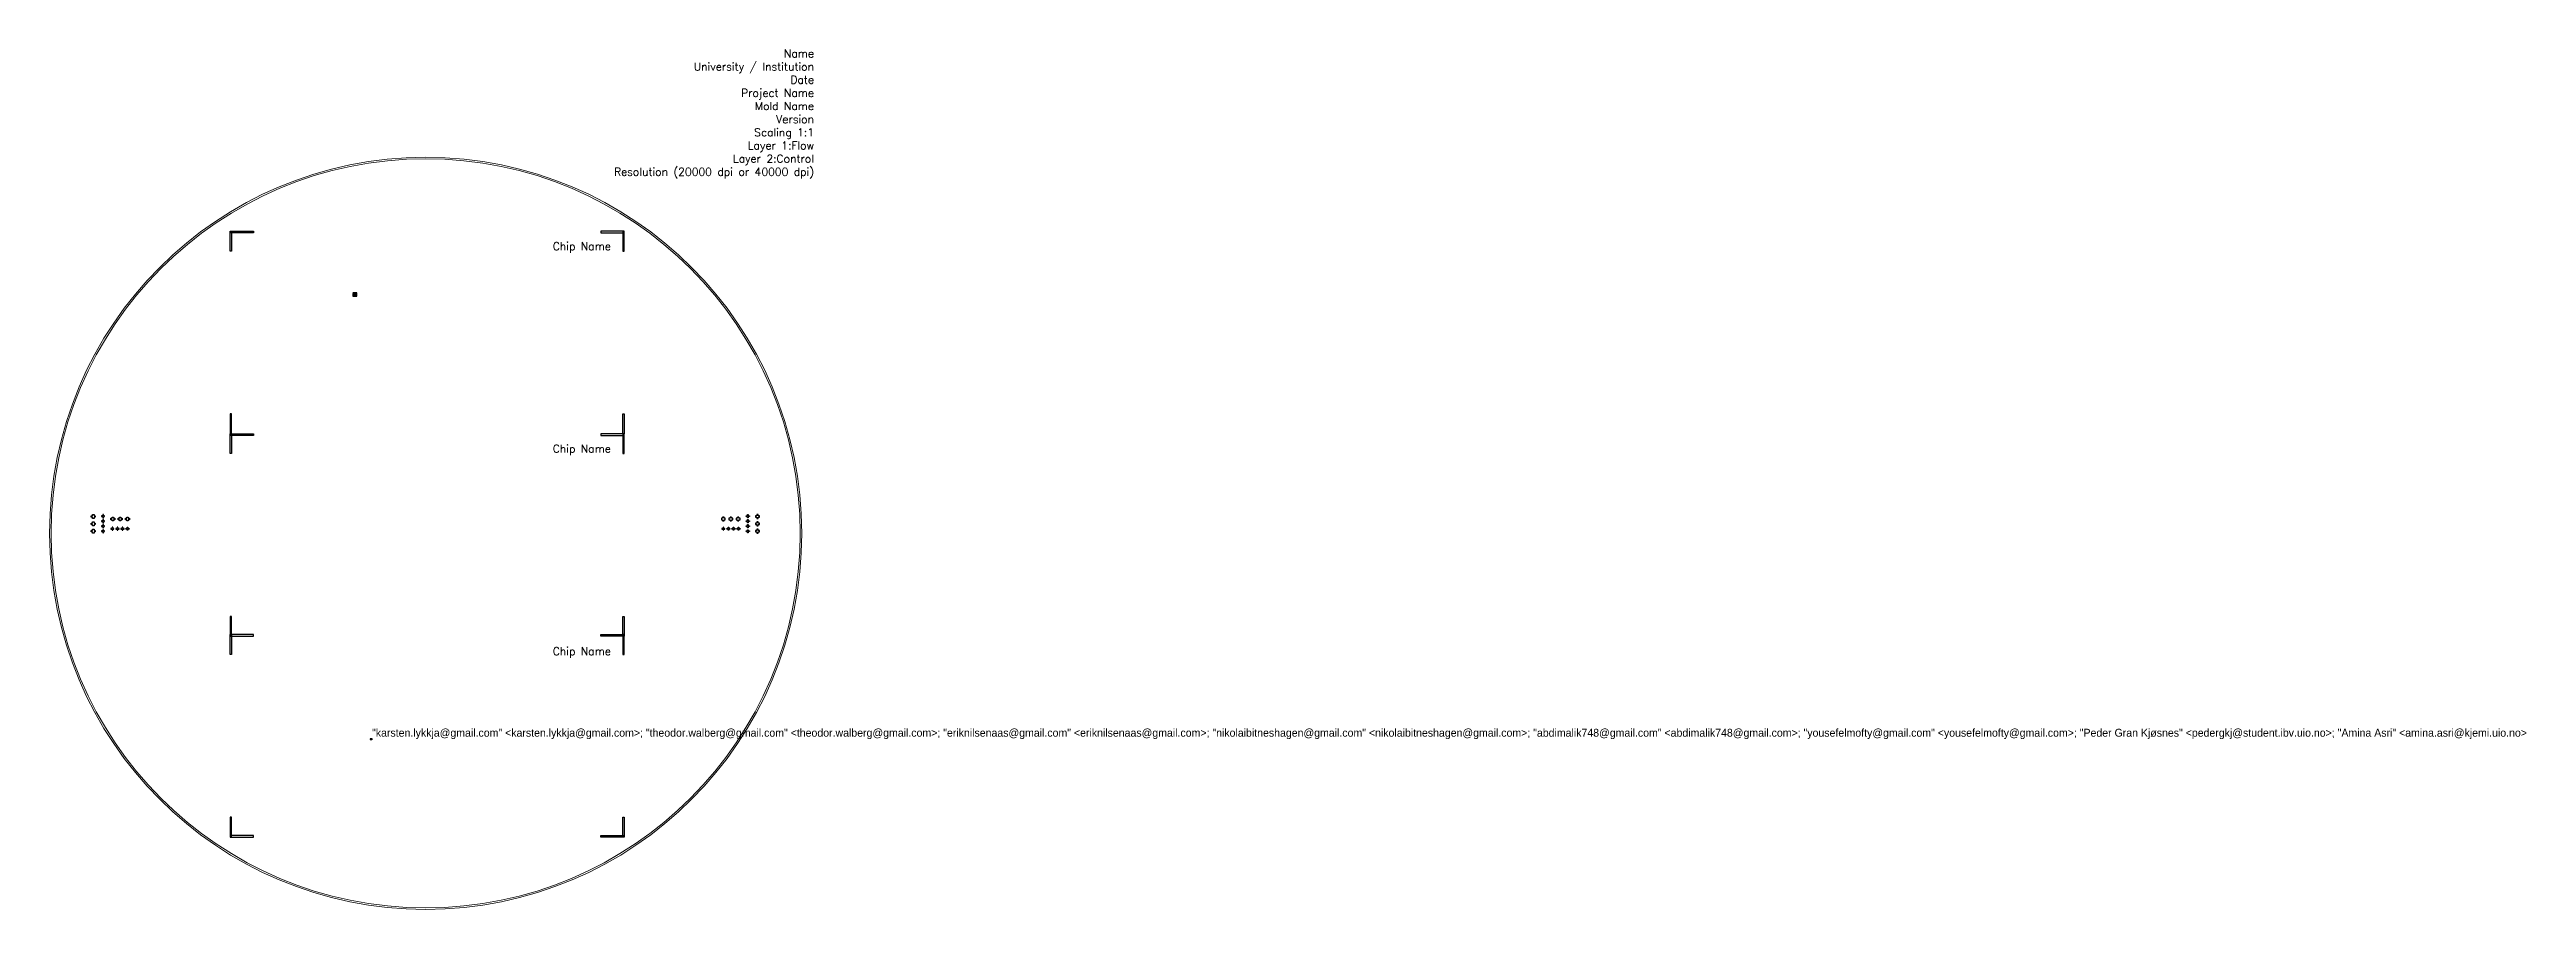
# Model space of a CAD drawing. Extents: x 1555 to 418805, y 1822 to 227514.
# Drawn here: x 104681 to 418805, y 118454 to 227514 of the extents above; entities that cross this region are included whole.
import ezdxf

# ---------------------------------------------------------------- set-up
doc = ezdxf.new("R2010")
doc.units = 13
doc.header["$MEASUREMENT"] = 0
doc.layers.add('Flow', color=7, linetype='Continuous')
doc.styles.add('Title', font='complex.shx', dxfattribs={"height": 1000})

msp = doc.modelspace()

# ---------------------------------------------------------------- texts
at = {"layer": 'Flow', "char_height": 1000, "style": 'Title'}
for s, insert, width, attachment_point in [('Name\\PUniversity / Institution\\PDate\\P\\pxqr;Project Name\\PMold Name\\PVersion\\PScaling 1:1\\PLayer 1:Flow\\PLayer 2:Control\\PResolution (20000 dpi or 40000 dpi)', (201636, 219346), 32300, 6), ('Chip Name', (175873, 203073), 21569.29, 3), ('Chip Name', (175873, 177389), 21569.29, 3), ('Chip Name', (175873, 151706), 21569.29, 3)]:
    msp.add_mtext(s, dxfattribs=dict(at, insert=insert, width=width, attachment_point=attachment_point))
at = {"layer": 'Flow', "insert": (145583, 141365), "char_height": 1000, "width": 378000, "attachment_point": 1}
msp.add_mtext('"karsten.lykkja@gmail.com" <karsten.lykkja@gmail.com>; "theodor.walberg@gmail.com" <theodor.walberg@gmail.com>; "eriknilsenaas@gmail.com" <eriknilsenaas@gmail.com>; "nikolaibitneshagen@gmail.com" <nikolaibitneshagen@gmail.com>; "abdimalik748@gmail.com" <abdimalik748@gmail.com>; "yousefelmofty@gmail.com" <yousefelmofty@gmail.com>; "Peder Gran Kjøsnes" <pedergkj@student.ibv.uio.no>; "Amina Asri" <amina.asri@kjemi.uio.no>', dxfattribs=at)

# ---------------------------------------------------------------- linework, layer by layer
at = {"layer": 'Flow'}
for p, q in [((143285, 196644), (143154, 196644)), ((143154, 196344), (143245, 196344)), ((143154, 196344), (143154, 196244)), ((143154, 196244), (143654, 196244)), ((143312, 196512), (143192, 196512)), ((143192, 196512), (143192, 196495)), ((143192, 196360), (143192, 196495)), ((143212, 196360), (143192, 196360)), ((143212, 196495), (143312, 196495)), ((143212, 196495), (143212, 196360)), ((143325, 196444), (143245, 196444)), ((143245, 196444), (143245, 196344)), ((143265, 196344), (143265, 196424)), ((143265, 196424), (143345, 196424)), ((143265, 196344), (143383, 196344)), ((143285, 196564), (143285, 196644)), ((143325, 196564), (143285, 196564)), ((143305, 196644), (143305, 196584)), ((143385, 196644), (143305, 196644)), ((143305, 196584), (143385, 196584)), ((143312, 196495), (143312, 196512)), ((143325, 196444), (143325, 196564)), ((143345, 196424), (143345, 196564)), ((143405, 196564), (143345, 196564)), ((143378, 196515), (143448, 196515)), ((143378, 196515), (143378, 196425)), ((143378, 196425), (143428, 196425)), ((143428, 196405), (143383, 196405)), ((143383, 196405), (143383, 196344)), ((143385, 196584), (143385, 196644)), ((143398, 196445), (143398, 196495)), ((143428, 196495), (143398, 196495)), ((143448, 196445), (143398, 196445)), ((143403, 196344), (143403, 196385)), ((143403, 196385), (143448, 196385)), ((143403, 196344), (143654, 196344)), ((143654, 196344), (143403, 196344)), ((143405, 196644), (143405, 196564)), ((143468, 196644), (143405, 196644)), ((143428, 196495), (143428, 196475)), ((143528, 196475), (143428, 196475)), ((143428, 196405), (143428, 196425)), ((143448, 196515), (143448, 196495)), ((143448, 196495), (143548, 196495)), ((143448, 196445), (143448, 196385)), ((143468, 196560), (143468, 196644)), ((143488, 196560), (143468, 196560)), ((143468, 196540), (143488, 196540)), ((143468, 196520), (143468, 196540)), ((143508, 196520), (143468, 196520)), ((143578, 196644), (143488, 196644)), ((143488, 196580), (143488, 196644)), ((143488, 196580), (143508, 196580)), ((143488, 196560), (143488, 196540)), ((143508, 196580), (143508, 196555)), ((143578, 196555), (143508, 196555)), ((143508, 196520), (143508, 196535)), ((143508, 196535), (143598, 196535)), ((143528, 196475), (143528, 196385)), ((143528, 196385), (143618, 196385)), ((143548, 196495), (143548, 196405)), ((143598, 196405), (143548, 196405)), ((143578, 196555), (143578, 196644)), ((143654, 196644), (143598, 196644)), ((143598, 196644), (143598, 196555)), ((143598, 196555), (143618, 196555)), ((143598, 196405), (143598, 196535)), ((143618, 196555), (143618, 196385)), ((143654, 196244), (143654, 196344))]:
    msp.add_line(p, q, dxfattribs=at)
for points in [[(127572, 204472), (127777, 204472), (127777, 201954), (127572, 201954)], [(127572, 204472), (130540, 204472), (130540, 204267), (127572, 204267)], [(177572, 204472), (174605, 204472), (174605, 204267), (177572, 204267)], [(177572, 204472), (177367, 204472), (177367, 201954), (177572, 201954)], [(127572, 178789), (127777, 178789), (127777, 181307), (127572, 181307)], [(177572, 178789), (177367, 178789), (177367, 181307), (177572, 181307)], [(127572, 178789), (130540, 178789), (130540, 178584), (127572, 178584)], [(127572, 178789), (127777, 178789), (127777, 176270), (127572, 176270)], [(177572, 178789), (174605, 178789), (174605, 178584), (177572, 178584)], [(177572, 178789), (177367, 178789), (177367, 176270), (177572, 176270)], [(110321, 168391), (110481, 168391), (110481, 168211), (110321, 168211), (110321, 168051), (110141, 168051), (110141, 168211), (109981, 168211), (109981, 168391), (110141, 168391), (110141, 168551), (110321, 168551)], [(110321, 167451), (110481, 167451), (110481, 167271), (110321, 167271), (110321, 167111), (110141, 167111), (110141, 167271), (109981, 167271), (109981, 167451), (110141, 167451), (110141, 167611), (110321, 167611)], [(110321, 166511), (110481, 166511), (110481, 166331), (110321, 166331), (110321, 166171), (110141, 166171), (110141, 166331), (109981, 166331), (109981, 166511), (110141, 166511), (110141, 166671), (110321, 166671)], [(111431, 168381), (111271, 168381), (111271, 168301), (111431, 168301), (111431, 168141), (111511, 168141), (111511, 168301), (111670, 168301), (111670, 168381), (111511, 168381), (111511, 168541), (111431, 168541)], [(111431, 167741), (111271, 167741), (111271, 167661), (111431, 167661), (111431, 167501), (111511, 167501), (111511, 167661), (111670, 167661), (111670, 167741), (111511, 167741), (111511, 167901), (111431, 167901)], [(111431, 167101), (111271, 167101), (111271, 167021), (111431, 167021), (111431, 166861), (111511, 166861), (111511, 167021), (111670, 167021), (111670, 167101), (111511, 167101), (111511, 167261), (111431, 167261)], [(111431, 166461), (111271, 166461), (111271, 166381), (111431, 166381), (111431, 166221), (111511, 166221), (111511, 166381), (111670, 166381), (111670, 166461), (111511, 166461), (111511, 166621), (111431, 166621)], [(112603, 168067), (112603, 168227), (112783, 168227), (112783, 168067), (112943, 168067), (112943, 167887), (112783, 167887), (112783, 167727), (112603, 167727), (112603, 167887), (112443, 167887), (112443, 168067)], [(112693, 166786), (112693, 166946), (112613, 166946), (112613, 166786), (112453, 166786), (112453, 166706), (112613, 166706), (112613, 166546), (112693, 166546), (112693, 166706), (112853, 166706), (112853, 166786)], [(113333, 166786), (113333, 166946), (113253, 166946), (113253, 166786), (113093, 166786), (113093, 166706), (113253, 166706), (113253, 166546), (113333, 166546), (113333, 166706), (113493, 166706), (113493, 166786)], [(113543, 168067), (113543, 168227), (113723, 168227), (113723, 168067), (113883, 168067), (113883, 167887), (113723, 167887), (113723, 167727), (113543, 167727), (113543, 167887), (113383, 167887), (113383, 168067)], [(113973, 166786), (113973, 166946), (113893, 166946), (113893, 166786), (113733, 166786), (113733, 166706), (113893, 166706), (113893, 166546), (113973, 166546), (113973, 166706), (114133, 166706), (114133, 166786)], [(114483, 168067), (114483, 168227), (114662, 168227), (114662, 168067), (114822, 168067), (114822, 167887), (114662, 167887), (114662, 167727), (114483, 167727), (114483, 167887), (114323, 167887), (114323, 168067)], [(114533, 166786), (114533, 166946), (114612, 166946), (114612, 166786), (114772, 166786), (114772, 166706), (114612, 166706), (114612, 166546), (114533, 166546), (114533, 166706), (114373, 166706), (114373, 166786)], [(190223, 168067), (190223, 168227), (190043, 168227), (190043, 168067), (189883, 168067), (189883, 167887), (190043, 167887), (190043, 167727), (190223, 167727), (190223, 167887), (190383, 167887), (190383, 168067)], [(190173, 166786), (190173, 166946), (190093, 166946), (190093, 166786), (189933, 166786), (189933, 166706), (190093, 166706), (190093, 166546), (190173, 166546), (190173, 166706), (190333, 166706), (190333, 166786)], [(190733, 166786), (190733, 166946), (190813, 166946), (190813, 166786), (190973, 166786), (190973, 166706), (190813, 166706), (190813, 166546), (190733, 166546), (190733, 166706), (190573, 166706), (190573, 166786)], [(191163, 168067), (191163, 168227), (190983, 168227), (190983, 168067), (190823, 168067), (190823, 167887), (190983, 167887), (190983, 167727), (191163, 167727), (191163, 167887), (191323, 167887), (191323, 168067)], [(191373, 166786), (191373, 166946), (191453, 166946), (191453, 166786), (191613, 166786), (191613, 166706), (191453, 166706), (191453, 166546), (191373, 166546), (191373, 166706), (191213, 166706), (191213, 166786)], [(192103, 168067), (192103, 168227), (191923, 168227), (191923, 168067), (191763, 168067), (191763, 167887), (191923, 167887), (191923, 167727), (192103, 167727), (192103, 167887), (192263, 167887), (192263, 168067)], [(192013, 166786), (192013, 166946), (192093, 166946), (192093, 166786), (192253, 166786), (192253, 166706), (192093, 166706), (192093, 166546), (192013, 166546), (192013, 166706), (191853, 166706), (191853, 166786)], [(193275, 168381), (193435, 168381), (193435, 168301), (193275, 168301), (193275, 168141), (193195, 168141), (193195, 168301), (193035, 168301), (193035, 168381), (193195, 168381), (193195, 168541), (193275, 168541)], [(193275, 167741), (193435, 167741), (193435, 167661), (193275, 167661), (193275, 167501), (193195, 167501), (193195, 167661), (193035, 167661), (193035, 167741), (193195, 167741), (193195, 167901), (193275, 167901)], [(193275, 167101), (193435, 167101), (193435, 167021), (193275, 167021), (193275, 166861), (193195, 166861), (193195, 167021), (193035, 167021), (193035, 167101), (193195, 167101), (193195, 167261), (193275, 167261)], [(193275, 166461), (193435, 166461), (193435, 166381), (193275, 166381), (193275, 166221), (193195, 166221), (193195, 166381), (193035, 166381), (193035, 166461), (193195, 166461), (193195, 166621), (193275, 166621)], [(194385, 168391), (194225, 168391), (194225, 168211), (194385, 168211), (194385, 168051), (194565, 168051), (194565, 168211), (194725, 168211), (194725, 168391), (194565, 168391), (194565, 168551), (194385, 168551)], [(194385, 167451), (194225, 167451), (194225, 167271), (194385, 167271), (194385, 167111), (194565, 167111), (194565, 167271), (194725, 167271), (194725, 167451), (194565, 167451), (194565, 167611), (194385, 167611)], [(194385, 166511), (194225, 166511), (194225, 166331), (194385, 166331), (194385, 166171), (194565, 166171), (194565, 166331), (194725, 166331), (194725, 166511), (194565, 166511), (194565, 166671), (194385, 166671)], [(127572, 153105), (127777, 153105), (127777, 155624), (127572, 155624)], [(177572, 153105), (177367, 153105), (177367, 155624), (177572, 155624)], [(127572, 153105), (130540, 153105), (130540, 153310), (127572, 153310)], [(127572, 153310), (127777, 153310), (127777, 150792), (127572, 150792)], [(177572, 153105), (174605, 153105), (174605, 153310), (177572, 153310)], [(177572, 153310), (177367, 153310), (177367, 150792), (177572, 150792)], [(145352, 140024), (145552, 140024), (145552, 140074), (145352, 140074)], [(145552, 140064), (145652, 140064), (145652, 140039), (145552, 140039)], [(127572, 127627), (127777, 127627), (127777, 130145), (127572, 130145)], [(177572, 127627), (177367, 127627), (177367, 130145), (177572, 130145)], [(127572, 127627), (130540, 127627), (130540, 127832), (127572, 127832)], [(177572, 127627), (174605, 127627), (174605, 127832), (177572, 127832)]]:
    msp.add_lwpolyline(points, close=True, dxfattribs=at)
for points in [[(143385, 196644), (143385, 196644)], [(143405, 196644), (143405, 196644)]]:
    msp.add_lwpolyline(points, dxfattribs=at)
at = {"layer": 'Flow', "linetype": 'Continuous', "lineweight": 5}
for radius in [47700, 47500]:
    msp.add_circle((152381, 166154), radius, dxfattribs=at)
at = {"layer": 'Flow'}
for centre in [(143195, 196537), (143232, 196570), (143251, 196617)]:
    msp.add_ellipse(centre, major_axis=(0, -20), ratio=1, dxfattribs=at)

msp.set_redraw_order([(e.dxf.handle, doc.entitydb.next_handle()) for e in msp.query("TEXT MTEXT ATTDEF DIMENSION ARC_DIMENSION")])  # texts and dimensions are drawn at this point

doc.saveas('drawing.dxf')
